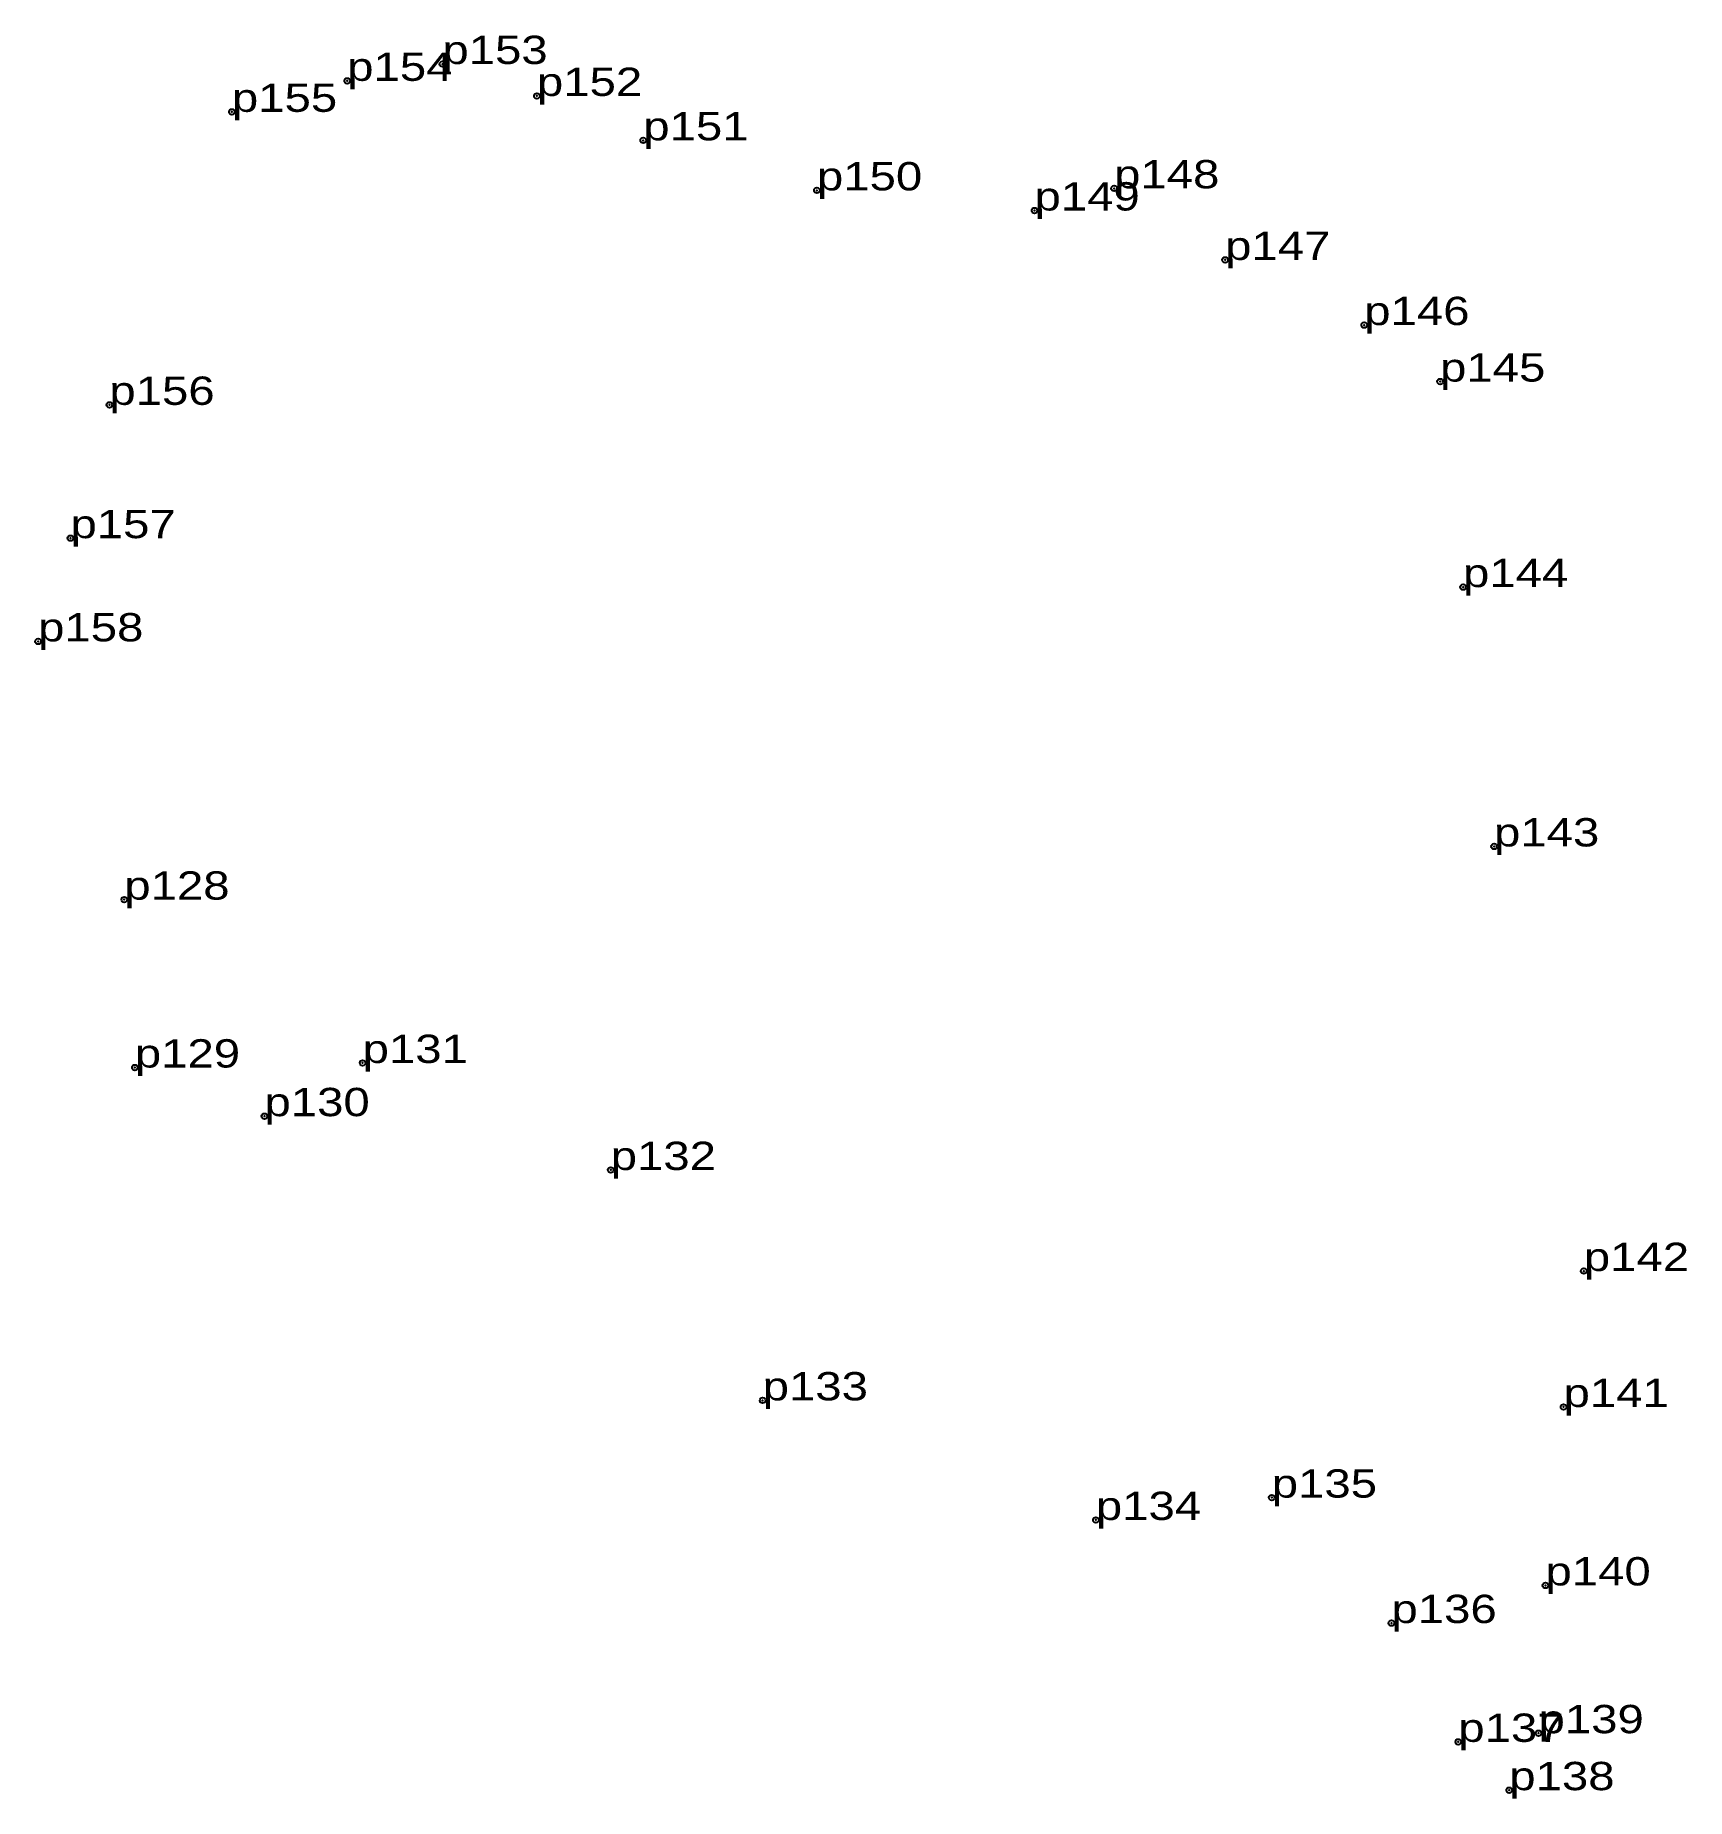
# Model space of a CAD drawing. Header units: metres. Extents: x 543373 to 552499, y 1822776 to 1839668.
# Drawn here: x 548941 to 549046, y 1830977.8 to 1831089.8 of the extents above; entities that cross this region are included whole.
import ezdxf

# ---------------------------------------------------------------- set-up
doc = ezdxf.new("R2010")
doc.units = ezdxf.units.M
doc.header["$LTSCALE"] = 0.72
doc.header["$PDMODE"] = 32
doc.header["$PDSIZE"] = 0.36
doc.layers.add('12', color=7, linetype='Continuous')
doc.layers.add('7', color=7, linetype='Continuous')

msp = doc.modelspace()

# ---------------------------------------------------------------- texts
at = {"layer": '12', "width": 1.25}
for s, p in [('p153', (548966.88, 1831088.02)), ('p154', (548960.83, 1831086.95)), ('p152', (548972.89, 1831085.99)), ('p155', (548953.5, 1831084.98)), ('p151', (548979.65, 1831083.17)), ('p150', (548990.69, 1831079.99)), ('p148', (549009.58, 1831080.12)), ('p149', (549004.52, 1831078.71)), ('p147', (549016.64, 1831075.57)), ('p146', (549025.48, 1831071.43)), ('p145', (549030.3, 1831067.84)), ('p156', (548945.71, 1831066.36)), ('p157', (548943.24, 1831057.89)), ('p144', (549031.76, 1831054.78)), ('p158', (548941.18, 1831051.33)), ('p143', (549033.73, 1831038.3)), ('p128', (548946.66, 1831034.92)), ('p131', (548961.81, 1831024.54)), ('p129', (548947.33, 1831024.25)), ('p130', (548955.57, 1831021.16)), ('p132', (548977.58, 1831017.74)), ('p142', (549039.44, 1831011.32)), ('p133', (548987.24, 1831003.1)), ('p141', (549038.15, 1831002.68)), ('p135', (549019.6, 1830996.92)), ('p134', (549008.42, 1830995.5)), ('p140', (549037, 1830991.34)), ('p136', (549027.21, 1830988.95)), ('p139', (549036.56, 1830981.95)), ('p137', (549031.46, 1830981.4)), ('p138', (549034.7, 1830978.33))]:
    msp.add_text(s, height=1.8, dxfattribs=at).set_placement(p)

# ---------------------------------------------------------------- linework, layer by layer
at = {"layer": '7'}
for p in [(548966.88, 1831088.02), (548960.83, 1831086.95), (548972.89, 1831085.99), (548953.5, 1831084.98), (548979.65, 1831083.17), (548990.69, 1831079.99), (549009.58, 1831080.12), (549004.52, 1831078.71), (549016.64, 1831075.57), (549025.48, 1831071.43), (549030.3, 1831067.84), (548945.71, 1831066.36), (548943.24, 1831057.89), (549031.76, 1831054.78), (548941.18, 1831051.33), (549033.73, 1831038.3), (548946.66, 1831034.92), (548947.33, 1831024.25), (548961.81, 1831024.54), (548955.57, 1831021.16), (548977.58, 1831017.74), (549039.44, 1831011.32), (548987.24, 1831003.1), (549038.15, 1831002.68), (549019.6, 1830996.92), (549008.42, 1830995.5), (549037, 1830991.34), (549027.21, 1830988.95), (549031.46, 1830981.4), (549036.56, 1830981.95), (549034.7, 1830978.33)]:
    msp.add_point(p, dxfattribs=at)

msp.set_redraw_order([(e.dxf.handle, doc.entitydb.next_handle()) for e in msp.query("TEXT MTEXT ATTDEF DIMENSION ARC_DIMENSION")])  # texts and dimensions are drawn at this point

doc.saveas('drawing.dxf')
